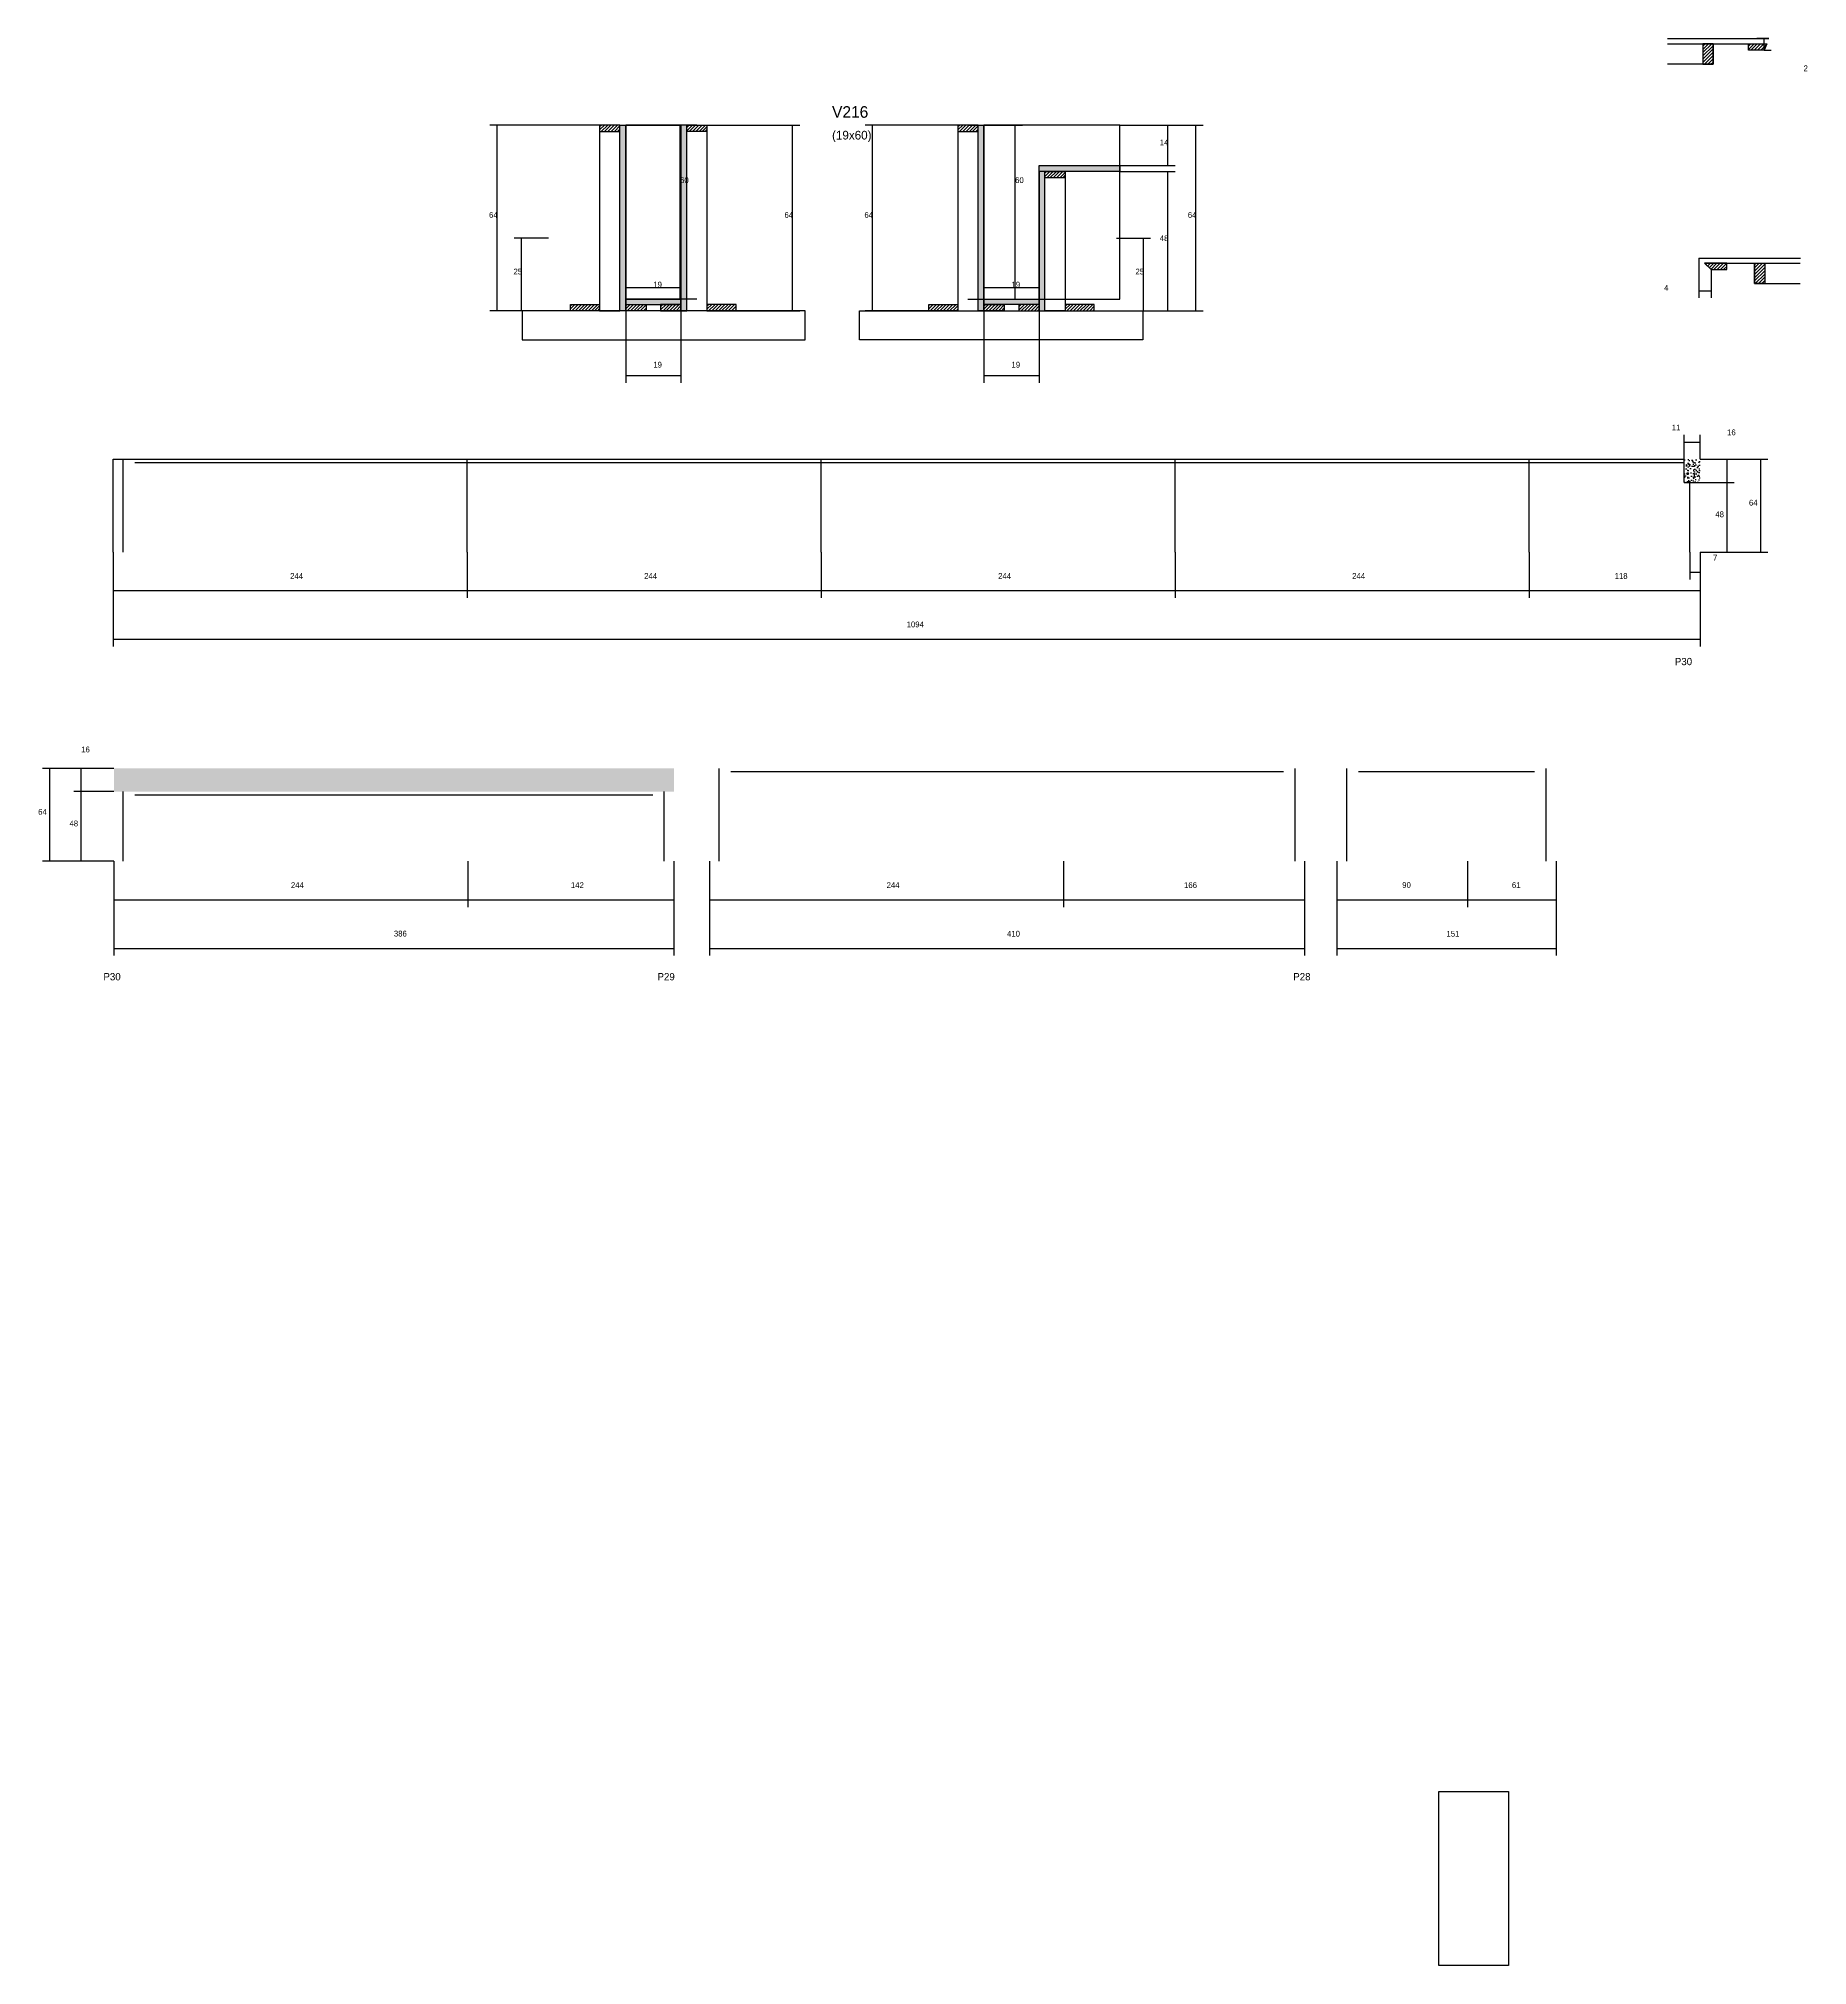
# Model space of a CAD drawing. Header units: metres. Extents: x 6030 to 7250, y 6730 to 8058.
import ezdxf

# ---------------------------------------------------------------- set-up
doc = ezdxf.new("R2010")
doc.units = ezdxf.units.M
for name, color, linetype in [('CONCRETO', 251, 'Continuous'), ('COTA', 241, 'Continuous'), ('Hachura', 253, 'Continuous'), ('Madeira', 126, 'Continuous'), ('NOMENCLATURA', 7, 'Continuous'), ('Painéis', 200, 'Continuous'), ('SARR_2.2x7', 40, 'Continuous'), ('Texto Seção', 7, 'Continuous')]:
    doc.layers.add(name, color=color, linetype=linetype)

msp = doc.modelspace()

# ---------------------------------------------------------------- hatches: boundary and pattern name
at = {"layer": 'COTA'}
h = msp.add_hatch(dxfattribs=at)
h.set_pattern_fill('AR-CONC', scale=0.03)
h.paths.add_polyline_path([(7175.5, 7768.3), (7164.5, 7768.3), (7164.5, 7752.3), (7175.5, 7752.3)])
h = msp.add_hatch(dxfattribs=at)
h.set_pattern_fill('AR-CONC', scale=0.03)
h.paths.add_polyline_path([(6468.2, 7539.2), (6468.2, 7555.2), (6468.2, 7555.2), (6082.2, 7555.2), (6082.2, 7555.2), (6082.2, 7539.2), (6082.2, 7539.2), (6468.2, 7539.2)])
at = {"layer": 'Hachura'}
h = msp.add_hatch(dxfattribs=at)
h.set_pattern_fill('ANSI31', scale=0.5)
h.paths.add_polyline_path([(7184.4, 8054.6), (7177.4, 8054.6), (7177.4, 8040.6), (7184.4, 8040.6)])
h = msp.add_hatch(dxfattribs=at)
h.set_pattern_fill('ANSI31', scale=0.5)
h.paths.add_polyline_path([(7221.4, 8054.6), (7219.6, 8050.2), (7219.6, 8050.2), (7208.8, 8050.2), (7208.8, 8050.2), (7208.8, 8054.6), (7208.8, 8054.6), (7221.4, 8054.6)])
h = msp.add_hatch(dxfattribs=at)
h.set_pattern_fill('ANSI31', scale=0.5)
h.paths.add_polyline_path([(6431, 7994.2), (6431, 7998.6), (6431, 7998.6), (6417, 7998.6), (6417, 7998.6), (6417, 7994.2), (6417, 7994.2), (6431, 7994.2)])
h = msp.add_hatch(color=8, dxfattribs=at)
h.dxf.hatch_style = 1
h.paths.add_polyline_path([(6431, 7998.6), (6435, 7998.6), (6435, 7998.6), (6435, 7870.6), (6435, 7870.6), (6431, 7870.6), (6431, 7870.6), (6431, 7998.6)])
h = msp.add_hatch(color=8, dxfattribs=at)
h.dxf.hatch_style = 1
h.paths.add_polyline_path([(6477, 7998.6), (6473, 7998.6), (6473, 7998.6), (6473, 7870.6), (6473, 7870.6), (6477, 7870.6), (6477, 7870.6), (6477, 7998.6)])
h = msp.add_hatch(dxfattribs=at)
h.set_pattern_fill('ANSI31', scale=0.5)
h.paths.add_polyline_path([(6477, 7994.2), (6477, 7998.6), (6477, 7998.6), (6491, 7998.6), (6491, 7998.6), (6491, 7994.2), (6491, 7994.2), (6477, 7994.2)])
h = msp.add_hatch(dxfattribs=at)
h.set_pattern_fill('ANSI31', scale=0.5)
h.paths.add_polyline_path([(6677.9, 7994.2), (6677.9, 7998.6), (6677.9, 7998.6), (6663.9, 7998.6), (6663.9, 7998.6), (6663.9, 7994.2), (6663.9, 7994.2), (6677.9, 7994.2)])
h = msp.add_hatch(color=8, dxfattribs=at)
h.dxf.hatch_style = 1
h.paths.add_polyline_path([(6677.9, 7998.6), (6681.9, 7998.6), (6681.9, 7998.6), (6681.9, 7870.6), (6681.9, 7870.6), (6677.9, 7870.6), (6677.9, 7870.6), (6677.9, 7998.6)])
h = msp.add_hatch(color=8, dxfattribs=at)
h.dxf.hatch_style = 1
h.paths.add_polyline_path([(6723.9, 7970.6), (6719.9, 7970.6), (6719.9, 7970.6), (6719.9, 7870.6), (6719.9, 7870.6), (6723.9, 7870.6), (6723.9, 7870.6), (6723.9, 7970.6)])
h = msp.add_hatch(color=8, dxfattribs=at)
h.dxf.hatch_style = 1
h.paths.add_polyline_path([(6719.9, 7966.6), (6719.9, 7970.6), (6719.9, 7970.6), (6775.5, 7970.6), (6775.5, 7970.6), (6775.5, 7966.6), (6775.5, 7966.6), (6719.9, 7966.6)])
h = msp.add_hatch(dxfattribs=at)
h.set_pattern_fill('ANSI31', scale=0.5)
h.paths.add_polyline_path([(6723.9, 7962.2), (6723.9, 7966.6), (6723.9, 7966.6), (6737.9, 7966.6), (6737.9, 7966.6), (6737.9, 7962.2), (6737.9, 7962.2), (6723.9, 7962.2)])
h = msp.add_hatch(dxfattribs=at)
h.set_pattern_fill('ANSI31', scale=0.5)
h.paths.add_polyline_path([(7178.5, 7903.3), (7183.1, 7898.9), (7183.1, 7898.9), (7193.9, 7898.9), (7193.9, 7898.9), (7193.9, 7903.3), (7193.9, 7903.3), (7178.5, 7903.3)])
h = msp.add_hatch(dxfattribs=at)
h.set_pattern_fill('ANSI31', scale=0.5)
h.paths.add_polyline_path([(7213.1, 7903.3), (7220.1, 7903.3), (7220.1, 7889.3), (7213.1, 7889.3)])
h = msp.add_hatch(color=8, dxfattribs=at)
h.dxf.hatch_style = 1
h.paths.add_polyline_path([(6473, 7875), (6473, 7878.6), (6473, 7878.6), (6435, 7878.6), (6435, 7878.6), (6435, 7875), (6435, 7875), (6473, 7875)])
h = msp.add_hatch(color=8, dxfattribs=at)
h.dxf.hatch_style = 1
h.paths.add_polyline_path([(6681.9, 7875), (6681.9, 7878.6), (6681.9, 7878.6), (6719.9, 7878.6), (6719.9, 7878.6), (6719.9, 7875), (6719.9, 7875), (6681.9, 7875)])
h = msp.add_hatch(dxfattribs=at)
h.set_pattern_fill('ANSI31', scale=0.5)
h.paths.add_polyline_path([(6397, 7870.6), (6397, 7875), (6397, 7875), (6417, 7875), (6417, 7875), (6417, 7870.6), (6417, 7870.6), (6397, 7870.6)])
h = msp.add_hatch(dxfattribs=at)
h.set_pattern_fill('ANSI31', scale=0.5)
h.paths.add_polyline_path([(6435, 7870.6), (6435, 7875), (6435, 7875), (6449, 7875), (6449, 7875), (6449, 7870.6), (6449, 7870.6), (6435, 7870.6)])
h = msp.add_hatch(dxfattribs=at)
h.set_pattern_fill('ANSI31', scale=0.5)
h.paths.add_polyline_path([(6473, 7870.6), (6473, 7875), (6473, 7875), (6459, 7875), (6459, 7875), (6459, 7870.6), (6459, 7870.6), (6473, 7870.6)])
h = msp.add_hatch(dxfattribs=at)
h.set_pattern_fill('ANSI31', scale=0.5)
h.paths.add_polyline_path([(6511, 7870.6), (6511, 7875), (6511, 7875), (6491, 7875), (6491, 7875), (6491, 7870.6), (6491, 7870.6), (6511, 7870.6)])
h = msp.add_hatch(dxfattribs=at)
h.set_pattern_fill('ANSI31', scale=0.5)
h.paths.add_polyline_path([(6643.9, 7870.6), (6643.9, 7875), (6643.9, 7875), (6663.9, 7875), (6663.9, 7875), (6663.9, 7870.6), (6663.9, 7870.6), (6643.9, 7870.6)])
h = msp.add_hatch(dxfattribs=at)
h.set_pattern_fill('ANSI31', scale=0.5)
h.paths.add_polyline_path([(6681.9, 7870.6), (6681.9, 7875), (6681.9, 7875), (6695.9, 7875), (6695.9, 7875), (6695.9, 7870.6), (6695.9, 7870.6), (6681.9, 7870.6)])
h = msp.add_hatch(dxfattribs=at)
h.set_pattern_fill('ANSI31', scale=0.5)
h.paths.add_polyline_path([(6719.9, 7870.6), (6719.9, 7875), (6719.9, 7875), (6705.9, 7875), (6705.9, 7875), (6705.9, 7870.6), (6705.9, 7870.6), (6719.9, 7870.6)])
h = msp.add_hatch(dxfattribs=at)
h.set_pattern_fill('ANSI31', scale=0.5)
h.paths.add_polyline_path([(6757.9, 7870.6), (6757.9, 7875), (6757.9, 7875), (6737.9, 7875), (6737.9, 7875), (6737.9, 7870.6), (6737.9, 7870.6), (6757.9, 7870.6)])

# ---------------------------------------------------------------- linework, layer by layer
at = {"layer": 'CONCRETO'}
for points in [[(6435, 7998.6), (6435, 7998.6), (6473, 7998.6), (6473, 7970.6), (6473, 7970.6), (6473, 7878.6), (6435, 7878.6), (6435, 7998.6)], [(6435, 7878.6), (6473, 7878.6), (6473, 7998.6), (6435, 7998.6)], [(6775.5, 7970.6), (6775.5, 7998.6), (6681.9, 7998.6), (6681.9, 7970.6), (6681.9, 7970.6), (6681.9, 7878.6), (6719.9, 7878.6), (6719.9, 7970.6)], [(6681.9, 7878.6), (6775.5, 7878.6), (6775.5, 7998.6), (6681.9, 7998.6)], [(6995.4, 6850.1), (6995.4, 6850.1), (7043.4, 6850.1), (7043.4, 6822.1), (7043.4, 6822.1), (7043.4, 6730.1), (6995.4, 6730.1), (6995.4, 6850.1)]]:
    msp.add_lwpolyline(points, close=True, dxfattribs=at)
at = {"layer": 'COTA'}
for p, q in [((7222.8, 8058.2), (7214.6, 8058.2)), ((7219.6, 8050.2), (7219.6, 8058.2)), ((7219.6, 8050.2), (7224.6, 8050.2)), ((6417, 7998.6), (6341.3, 7998.6)), ((6346.3, 7870.6), (6346.3, 7998.6)), ((6484, 7998.6), (6467.5, 7998.6)), ((6472.5, 7878.6), (6472.5, 7998.6)), ((6491, 7998.6), (6554.9, 7998.6)), ((6549.9, 7870.6), (6549.9, 7998.6)), ((6663.9, 7998.6), (6600, 7998.6)), ((6605, 7870.6), (6605, 7998.6)), ((6670.9, 7998.6), (6708.4, 7998.6)), ((6703.4, 7878.6), (6703.4, 7998.6)), ((6775.5, 7998.6), (6832.9, 7998.6)), ((6775.5, 7998.6), (6813.6, 7998.6)), ((6808.6, 7970.6), (6808.6, 7998.6)), ((6827.9, 7870.6), (6827.9, 7998.6)), ((6775.5, 7970.6), (6813.6, 7970.6)), ((6775.5, 7966.6), (6813.6, 7966.6)), ((6808.6, 7870.6), (6808.6, 7966.6)), ((6381.7, 7920.6), (6358.1, 7920.6)), ((6363.1, 7870.6), (6363.1, 7920.6)), ((6773.2, 7920.6), (6796.8, 7920.6)), ((6791.8, 7870.6), (6791.8, 7920.6)), ((7174.7, 7906.9), (7174.7, 7879.4)), ((6435, 7870.6), (6435, 7891.6)), ((6473, 7870.6), (6473, 7891.6)), ((6681.9, 7870.6), (6681.9, 7891.6)), ((6719.9, 7870.6), (6719.9, 7891.6)), ((7183.1, 7898.9), (7183.1, 7879.4)), ((6435, 7886.6), (6473, 7886.6)), ((6484, 7878.6), (6467.5, 7878.6)), ((6670.9, 7878.6), (6708.4, 7878.6)), ((6681.9, 7886.6), (6719.9, 7886.6)), ((7174.7, 7884.4), (7183.1, 7884.4)), ((6401.4, 7870.6), (6341.3, 7870.6)), ((6381.7, 7870.6), (6358.1, 7870.6)), ((6435, 7870.6), (6435, 7820.9)), ((6473, 7870.6), (6473, 7820.9)), ((6506.6, 7870.6), (6554.9, 7870.6)), ((6648.3, 7870.6), (6600, 7870.6)), ((6681.9, 7870.6), (6681.9, 7820.9)), ((6719.9, 7870.6), (6719.9, 7820.9)), ((6753.5, 7870.6), (6832.9, 7870.6)), ((6753.5, 7870.6), (6813.6, 7870.6)), ((6773.2, 7870.6), (6796.8, 7870.6)), ((6435, 7825.9), (6473, 7825.9)), ((6681.9, 7825.9), (6719.9, 7825.9)), ((6081.7, 7704.3), (6081.7, 7672.7)), ((6081.7, 7704.3), (6081.7, 7639.2)), ((6325.7, 7704.3), (6325.7, 7672.7)), ((6325.7, 7704.3), (6325.7, 7672.7)), ((6569.7, 7704.3), (6569.7, 7672.7)), ((6569.7, 7704.3), (6569.7, 7672.7)), ((6813.7, 7704.3), (6813.7, 7672.7)), ((6813.7, 7704.3), (6813.7, 7672.7)), ((7057.7, 7704.3), (7057.7, 7672.7)), ((7057.7, 7704.3), (7057.7, 7672.7)), ((7168.5, 7704.3), (7168.5, 7685.4)), ((7175.5, 7704.3), (7175.5, 7672.7)), ((7175.5, 7704.3), (7175.5, 7639.2)), ((7175.5, 7704.3), (7175.5, 7685.4)), ((7168.5, 7690.4), (7175.5, 7690.4)), ((6081.7, 7677.7), (6325.7, 7677.7)), ((6325.7, 7677.7), (6569.7, 7677.7)), ((6569.7, 7677.7), (6813.7, 7677.7)), ((6813.7, 7677.7), (7057.7, 7677.7)), ((7057.7, 7677.7), (7175.5, 7677.7)), ((6081.7, 7644.2), (7175.5, 7644.2)), ((6082.2, 7555.2), (6033.1, 7555.2)), ((6038.1, 7491.2), (6038.1, 7555.2)), ((6082.2, 7555.2), (6054.7, 7555.2)), ((6059.7, 7539.2), (6059.7, 7555.2)), ((6082.2, 7539.2), (6054.7, 7539.2)), ((6082.2, 7539.2), (6054.7, 7539.2)), ((6059.7, 7491.2), (6059.7, 7539.2)), ((6082.2, 7491.2), (6033.1, 7491.2)), ((6082.2, 7491.2), (6054.7, 7491.2)), ((6082.2, 7491.2), (6082.2, 7459.6)), ((6082.2, 7491.2), (6082.2, 7426.1)), ((6326.2, 7491.2), (6326.2, 7459.6)), ((6326.2, 7491.2), (6326.2, 7459.6)), ((6468.2, 7491.2), (6468.2, 7459.6)), ((6468.2, 7491.2), (6468.2, 7426.1)), ((6492.8, 7491.2), (6492.8, 7459.6)), ((6492.8, 7491.2), (6492.8, 7426.1)), ((6736.8, 7491.2), (6736.8, 7459.6)), ((6736.8, 7491.2), (6736.8, 7459.6)), ((6902.8, 7491.2), (6902.8, 7459.6)), ((6902.8, 7491.2), (6902.8, 7426.1)), ((6925.1, 7491.2), (6925.1, 7426.1)), ((7076.3, 7491.2), (7076.3, 7426.1)), ((6082.2, 7464.6), (6326.2, 7464.6)), ((6326.2, 7464.6), (6468.2, 7464.6)), ((6492.8, 7464.6), (6736.8, 7464.6)), ((6736.8, 7464.6), (6902.8, 7464.6)), ((6082.2, 7431.1), (6468.2, 7431.1)), ((6492.8, 7431.1), (6902.8, 7431.1)), ((6925.1, 7431.1), (7076.3, 7431.1))]:
    msp.add_line(p, q, dxfattribs=at)
at = {"layer": 'Madeira'}
for points in [[(7184.4, 8054.6), (7184.4, 8040.6), (7153, 8040.6)], [(7213.1, 7903.3), (7213.1, 7889.3), (7244.5, 7889.3)]]:
    msp.add_lwpolyline(points, dxfattribs=at)
for points in [[(7184.4, 8040.6), (7184.4, 8054.6), (7177.4, 8054.6), (7177.4, 8040.6)], [(7208.8, 8054.6), (7221.4, 8054.6), (7219.6, 8050.2), (7208.8, 8050.2)], [(6431, 7994.2), (6431, 7998.6), (6417, 7998.6), (6417, 7994.2)], [(6431, 7998.6), (6417, 7998.6), (6417, 7870.6), (6431, 7870.6)], [(6477, 7994.2), (6477, 7998.6), (6491, 7998.6), (6491, 7994.2)], [(6477, 7998.6), (6491, 7998.6), (6491, 7870.6), (6477, 7870.6)], [(6677.9, 7994.2), (6677.9, 7998.6), (6663.9, 7998.6), (6663.9, 7994.2)], [(6677.9, 7998.6), (6663.9, 7998.6), (6663.9, 7870.6), (6677.9, 7870.6)], [(6723.9, 7962.2), (6723.9, 7966.6), (6737.9, 7966.6), (6737.9, 7962.2)], [(6723.9, 7966.6), (6737.9, 7966.6), (6737.9, 7870.6), (6723.9, 7870.6)], [(7193.9, 7903.3), (7178.5, 7903.3), (7183.1, 7898.9), (7193.9, 7898.9)], [(7213.1, 7889.3), (7213.1, 7903.3), (7220.1, 7903.3), (7220.1, 7889.3)], [(6363.6, 7850.6), (6558.7, 7850.6), (6558.7, 7870.6), (6363.6, 7870.6)], [(6397, 7870.6), (6397, 7875), (6417, 7875), (6417, 7870.6)], [(6435, 7870.6), (6435, 7875), (6449, 7875), (6449, 7870.6)], [(6473, 7870.6), (6473, 7875), (6459, 7875), (6459, 7870.6)], [(6511, 7870.6), (6511, 7875), (6491, 7875), (6491, 7870.6)], [(6791.4, 7850.6), (6596.2, 7850.6), (6596.2, 7870.6), (6791.4, 7870.6)], [(6643.9, 7870.6), (6643.9, 7875), (6663.9, 7875), (6663.9, 7870.6)], [(6681.9, 7870.6), (6681.9, 7875), (6695.9, 7875), (6695.9, 7870.6)], [(6719.9, 7870.6), (6719.9, 7875), (6705.9, 7875), (6705.9, 7870.6)], [(6757.9, 7870.6), (6757.9, 7875), (6737.9, 7875), (6737.9, 7870.6)]]:
    msp.add_lwpolyline(points, close=True, dxfattribs=at)
at = {"layer": 'Painéis'}
for p, q in [((7153, 8058.2), (7222.8, 8058.2)), ((7153, 8054.6), (7221.4, 8054.6)), ((6435, 7870.6), (6435, 7998.6)), ((6473, 7870.6), (6473, 7998.6)), ((6681.9, 7870.6), (6681.9, 7998.6)), ((6719.9, 7970.6), (6775.5, 7970.6)), ((6719.9, 7966.6), (6719.9, 7970.6)), ((6775.5, 7966.6), (6775.5, 7970.6)), ((6719.9, 7870.6), (6719.9, 7966.6)), ((7174.7, 7906.9), (7244.6, 7906.9)), ((7178.5, 7903.3), (7244.5, 7903.3)), ((6435, 7878.6), (6473, 7878.6)), ((6435, 7875), (6435, 7878.6)), ((6473, 7875), (6473, 7878.6)), ((6681.9, 7878.6), (6719.9, 7878.6)), ((6681.9, 7875), (6681.9, 7878.6)), ((6719.9, 7875), (6719.9, 7878.6)), ((7164.5, 7768.3), (7164.5, 7785)), ((7175.5, 7768.3), (7175.5, 7785)), ((7164.5, 7780), (7175.5, 7780)), ((6081.7, 7768.3), (7164.5, 7768.3)), ((6081.7, 7704.3), (6081.7, 7768.3)), ((6325.7, 7704.3), (6325.7, 7768.3)), ((6569.7, 7704.3), (6569.7, 7768.3)), ((6813.7, 7704.3), (6813.7, 7768.3)), ((7057.7, 7704.3), (7057.7, 7768.3)), ((7164.5, 7752.3), (7164.5, 7768.3)), ((7175.5, 7768.3), (7199.1, 7768.3)), ((7175.5, 7768.3), (7222.3, 7768.3)), ((7194.1, 7752.3), (7194.1, 7768.3)), ((7217.3, 7704.3), (7217.3, 7768.3)), ((7164.5, 7752.3), (7175.5, 7752.3)), ((7175.5, 7752.3), (7199.1, 7752.3)), ((7175.5, 7752.3), (7199.1, 7752.3)), ((7194.1, 7704.3), (7194.1, 7752.3)), ((7175.5, 7704.3), (7199.1, 7704.3)), ((7175.5, 7704.3), (7222.3, 7704.3)), ((6925.1, 7491.2), (6925.1, 7459.6)), ((7015.3, 7491.2), (7015.3, 7459.6)), ((7015.3, 7491.2), (7015.3, 7459.6)), ((7076.3, 7491.2), (7076.3, 7459.6)), ((6925.1, 7464.6), (7015.3, 7464.6)), ((7015.3, 7464.6), (7076.3, 7464.6))]:
    msp.add_line(p, q, dxfattribs=at)
for points in [[(6431, 7998.6), (6435, 7998.6), (6435, 7870.6), (6431, 7870.6)], [(6477, 7998.6), (6473, 7998.6), (6473, 7870.6), (6477, 7870.6)], [(6677.9, 7998.6), (6681.9, 7998.6), (6681.9, 7870.6), (6677.9, 7870.6)], [(6719.9, 7966.6), (6719.9, 7970.6), (6775.5, 7970.6), (6775.5, 7966.6)], [(6723.9, 7966.6), (6719.9, 7966.6), (6719.9, 7870.6), (6723.9, 7870.6)], [(6473, 7875), (6473, 7878.6), (6435, 7878.6), (6435, 7875)], [(6681.9, 7875), (6681.9, 7878.6), (6719.9, 7878.6), (6719.9, 7875)]]:
    msp.add_lwpolyline(points, close=True, dxfattribs=at)
at = {"layer": 'SARR_2.2x7'}
for p, q in [((6088.7, 7704.3), (6088.7, 7768.3)), ((6096.7, 7766.1), (6325.7, 7766.1)), ((6325.7, 7766.1), (6569.7, 7766.1)), ((6569.7, 7766.1), (6813.7, 7766.1)), ((6813.7, 7766.1), (7057.7, 7766.1)), ((7057.7, 7766.1), (7164.5, 7766.1)), ((7168.5, 7704.3), (7168.5, 7752.3)), ((6499.4, 7491.2), (6499.4, 7555.2)), ((6507.4, 7553), (6736.8, 7553)), ((6736.8, 7553), (6888.3, 7553)), ((6896.3, 7491.2), (6896.3, 7555.2)), ((6932.1, 7491.2), (6932.1, 7555.2)), ((6940.1, 7553), (7015.3, 7553)), ((7015.3, 7553), (7061.3, 7553)), ((7069.3, 7491.2), (7069.3, 7555.2)), ((6088.7, 7491.2), (6088.7, 7539.2)), ((6096.7, 7537), (6326.2, 7537)), ((6326.2, 7537), (6453.6, 7537)), ((6461.6, 7491.2), (6461.6, 7539.2))]:
    msp.add_line(p, q, dxfattribs=at)

# ---------------------------------------------------------------- texts
at = {"layer": 'COTA'}
for s, p in [('2', (7246.8, 8035.7)), ('14', (6803.1, 7984.6)), ('60', (6472.5, 7958.6)), ('60', (6703.4, 7958.6)), ('64', (6340.8, 7934.6)), ('64', (6544.4, 7934.6)), ('64', (6599.5, 7934.6)), ('64', (6822.4, 7934.6)), ('48', (6803.1, 7918.6)), ('25', (6357.6, 7895.6)), ('19', (6454, 7886.6)), ('19', (6700.9, 7886.6)), ('25', (6786.3, 7895.6)), ('4', (7150.7, 7884.4)), ('19', (6454, 7831.4)), ('19', (6700.9, 7831.4)), ('244', (6203.7, 7685.8)), ('244', (6447.7, 7685.8)), ('244', (6691.7, 7685.8)), ('244', (6935.7, 7685.8)), ('118', (7116.6, 7685.8)), ('7', (7184.4, 7698.4)), ('1094', (6628.6, 7652.4)), ('16', (6059.7, 7566.2)), ('64', (6030, 7523.2)), ('48', (6051.6, 7515.2)), ('244', (6204.2, 7472.7)), ('142', (6397.2, 7472.7)), ('244', (6614.8, 7472.7)), ('166', (6819.8, 7472.7)), ('386', (6275.2, 7439.3)), ('410', (6697.8, 7439.2)), ('151', (7000.7, 7439.2))]:
    msp.add_text(s, height=4, dxfattribs=at).set_placement(p)
at = {"layer": 'NOMENCLATURA'}
for s, p in [('P30', (7158.1, 7626.3)), ('P30', (6075, 7409.1)), ('P29', (6456.9, 7409.1)), ('P28', (6895.1, 7409.1))]:
    msp.add_text(s, height=5, dxfattribs=at).set_placement(p)
at = {"layer": 'Painéis'}
for s, p in [('11', (7156, 7788.1)), ('16', (7194.1, 7784.8)), ('48', (7186, 7728.3)), ('64', (7209.2, 7736.3)), ('90', (6970.2, 7472.8)), ('61', (7045.8, 7472.7))]:
    msp.add_text(s, height=4, dxfattribs=at).set_placement(p)
at = {"layer": 'Texto Seção'}
for s, height, p in [('V216', 8, (6577.2, 8003.6)), ('(19x60)', 6, (6577.2, 7988.6))]:
    msp.add_text(s, height=height, dxfattribs=at).set_placement(p)

doc.saveas('drawing.dxf')
